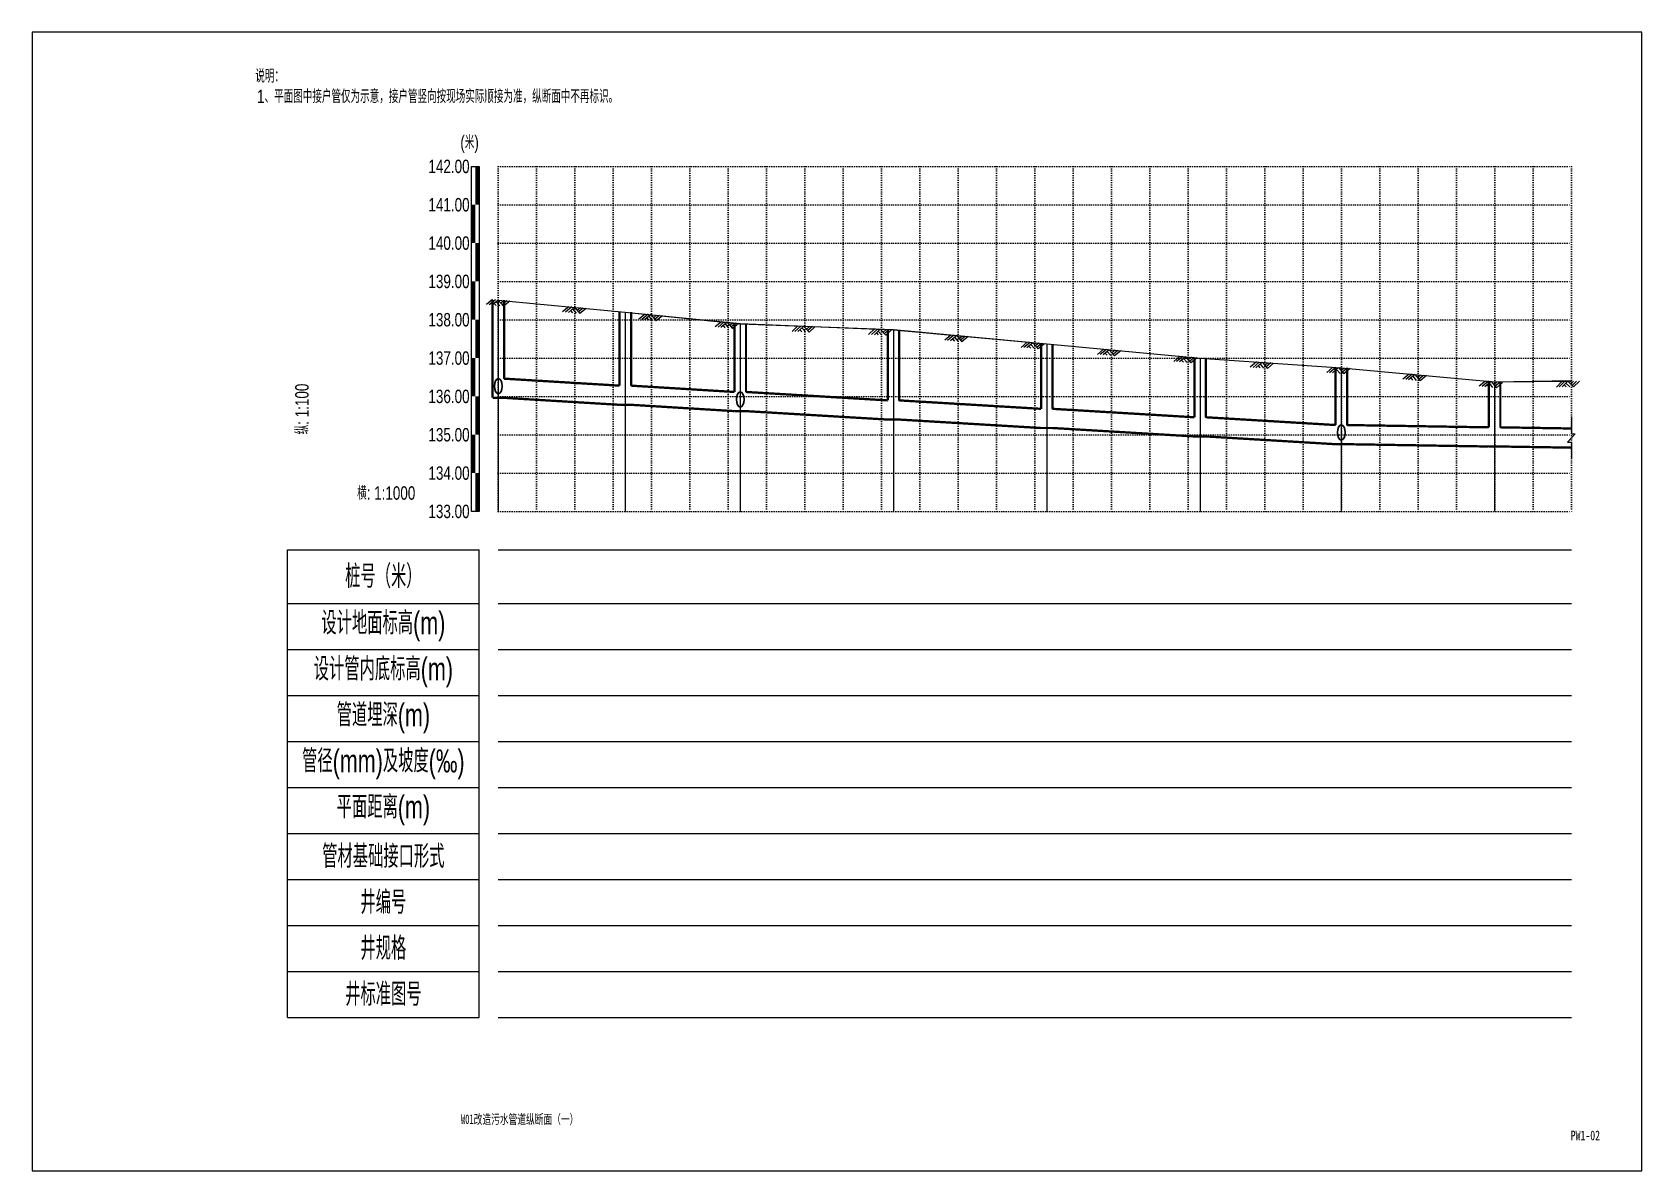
# Model space of a CAD drawing. Extents: x 529262 to 576451, y 2694391 to 2717535.
# Drawn here: x 571451.3 to 571871.3, y 2712446.5 to 2712743.5 of the extents above; entities that cross this region are included whole.
import ezdxf
from ezdxf.enums import TextEntityAlignment as Align

# ---------------------------------------------------------------- set-up
doc = ezdxf.new("R2010")
doc.units = 0
doc.linetypes.add('DOT', pattern=[6.35, 0, -6.35])
for name, color, linetype in [('GPSCOMMON', 7, 'Continuous'), ('P-说明', 7, 'Continuous'), ('W-标注', 2, 'Continuous'), ('图框线', 7, 'Continuous'), ('纵断_分栏线', 5, 'Continuous'), ('纵断_地面线', 3, 'Continuous'), ('纵断_标注', 2, 'Continuous'), ('纵断_标注_支管', 2, 'Continuous'), ('纵断_表头', 2, 'Continuous'), ('纵断_设计线', 1, 'Continuous'), ('纵断_高程网格', 8, 'DOT')]:
    doc.layers.add(name, color=color, linetype=linetype)
doc.layers.add('纵断污水井', color=7, linetype='Continuous', lineweight=60)
doc.layers.add('纵断污水管', color=224, linetype='Continuous', lineweight=60)
doc.styles.add('JieTuHzTxt', font='smsim.shx', dxfattribs={"width": 0.7, "bigfont": 'smfs.shx'})
doc.styles.add('SEMDI', font='smsim.shx', dxfattribs={"width": 0.75, "bigfont": 'smfs.shx'})
doc.styles.add('SMEDI', font='smsim.shx', dxfattribs={"width": 0.75, "height": 3.5, "bigfont": 'smfs.shx'})
doc.styles.add('宋体', font='', dxfattribs={"width": 0.75})
doc.styles.get('宋体').set_extended_font_data('SimSun')

msp = doc.modelspace()

# ---------------------------------------------------------------- texts
at = {"layer": 'P-说明', "style": '宋体'}
for s, width, p in [('W01改造污水管道纵断面（一）', 0.65, (571578.466, 2712459.975)), ('PW1-02', 0.75, (571856.54, 2712455.745))]:
    msp.add_text(s, height=2.5, dxfattribs=dict(at, width=width)).set_placement(p, align=Align.MIDDLE_CENTER)
at = {"layer": 'W-标注', "color": 3, "style": 'SMEDI', "width": 0.75}
for s, p in [('说明：', (571509.491, 2712730.351)), ('1、平面图中接户管仅为示意，接户管竖向按现场实际顺接为准，纵断面中不再标识。', (571509.948, 2712725.034))]:
    msp.add_text(s, height=3.5, dxfattribs=at).set_placement(p)
at = {"layer": '纵断_标注', "style": 'SEMDI', "width": 0.75}
msp.add_text('纵: 1:100', height=3.5, rotation=90, dxfattribs=at).set_placement((571519.898, 2712651.847), align=Align.TOP_RIGHT)
msp.add_text('横: 1:1000', height=3.5, dxfattribs=at).set_placement((571551.231, 2712620.514), align=Align.BOTTOM_RIGHT)
at = {"layer": '纵断_表头', "style": 'SEMDI', "width": 0.75}
msp.add_text('(米)', height=3.5, dxfattribs=at).set_placement((571565.398, 2712712.014), align=Align.BOTTOM_CENTER)
for s, p in [('142.00', (571565.398, 2712708.514)), ('141.00', (571565.398, 2712698.514)), ('140.00', (571565.398, 2712688.514)), ('139.00', (571565.398, 2712678.514)), ('138.00', (571565.398, 2712668.514)), ('137.00', (571565.398, 2712658.514)), ('136.00', (571565.398, 2712648.514)), ('135.00', (571565.398, 2712638.514)), ('134.00', (571565.398, 2712628.514)), ('133.00', (571565.398, 2712618.514))]:
    msp.add_text(s, height=3.5, dxfattribs=at).set_placement(p, align=Align.MIDDLE_RIGHT)

# ---------------------------------------------------------------- blocks, each defined once
blk = doc.blocks.new('A3WK')
at = {"layer": '图框线'}
blk.add_lwpolyline([(0, 0), (420, 0), (420, 297), (0, 297), (0, 0)], dxfattribs=at)
blk = doc.blocks.new('市政排水（YZ）_zdbt')
at = {"color": 0, "linetype": 'ByBlock', "lineweight": -2}
for p, q in [((-50, 0), (0, 0)), ((-50, -122), (-50, 0)), ((0, -122), (0, 0)), ((-50, -14), (0, -14)), ((-50, -26), (0, -26)), ((-50, -38), (0, -38)), ((-50, -50), (0, -50)), ((-50, -62), (0, -62)), ((-50, -74), (0, -74)), ((-50, -86), (0, -86)), ((-50, -98), (0, -98)), ((-50, -110), (0, -110)), ((-50, -122), (0, -122))]:
    blk.add_line(p, q, dxfattribs=at)
at = {"color": 0, "linetype": 'ByBlock', "lineweight": -2, "char_height": 6, "attachment_point": 5, "style": 'JieTuHzTxt'}
for s, insert in [('桩号（米）', (-25, -7)), ('设计地面标高(m)', (-25, -20)), ('设计管内底标高(m)', (-25, -32)), ('管道埋深(m)', (-25, -44)), ('管径(mm)及坡度(‰)', (-25, -56)), ('平面距离(m)', (-25, -68)), ('管材基础接口形式', (-25, -80)), ('井编号', (-25, -92)), ('井规格', (-25, -104)), ('井标准图号', (-25, -116))]:
    blk.add_mtext(s, dxfattribs=dict(at, insert=insert))
blk = doc.blocks.new('VSDesignLineBlock')
at = {"color": 0, "linetype": 'Continuous'}
for p, q in [((-1.5, 0), (-3, -1.5)), ((-0.75, 0), (-2.25, -1.5)), ((0, 0), (-1.5, -1.5)), ((0, 0), (1.5, -1.5)), ((1.5, 0), (0.75, -0.75)), ((2.25, 0), (1.12, -1.12)), ((3, 0), (1.5, -1.5)), ((-0.98, -0.98), (-0.46, -1.5)), ((-0.5, -0.5), (0.5, -1.5))]:
    blk.add_line(p, q, dxfattribs=at)

# ---------------------------------------------------------------- linework, layer by layer
for p in [(571574.398, 2712653.143), (571607.526, 2712651.321), (571637.526, 2712649.671), (571677.526, 2712647.471), (571717.526, 2712645.271), (571757.525, 2712643.071), (571794.356, 2712641.045), (571834.356, 2712640.445)]:
    msp.add_point(p)
at = {"layer": 'GPSCOMMON'}
msp.add_point((571572.898, 2712618.514), dxfattribs=at)
at = {"layer": '纵断_分栏线'}
for p, q in [((571572.898, 2712608.514), (571852.898, 2712608.514)), ((571572.898, 2712594.514), (571852.898, 2712594.514)), ((571572.898, 2712582.514), (571852.898, 2712582.514)), ((571572.898, 2712570.514), (571852.898, 2712570.514)), ((571572.898, 2712558.514), (571852.898, 2712558.514)), ((571572.898, 2712546.514), (571852.898, 2712546.514)), ((571572.898, 2712534.514), (571852.898, 2712534.514)), ((571572.898, 2712522.514), (571852.898, 2712522.514)), ((571572.898, 2712510.514), (571852.898, 2712510.514)), ((571572.898, 2712498.514), (571852.898, 2712498.514)), ((571572.898, 2712486.514), (571852.898, 2712486.514))]:
    msp.add_line(p, q, dxfattribs=at)
at = {"layer": '纵断_地面线'}
msp.add_lwpolyline([(571572.898, 2712673.655), (571606.026, 2712670.525), (571636.026, 2712667.451), (571676.026, 2712665.924), (571716.026, 2712662.183), (571756.025, 2712658.491), (571792.856, 2712655.97), (571832.856, 2712652.309), (571852.898, 2712652.705)], dxfattribs=at)
at = {"layer": '纵断_标注'}
for p, q in [((571572.898, 2712673.654), (571572.898, 2712618.514)), ((571606.026, 2712670.519), (571606.026, 2712618.514)), ((571636.026, 2712667.507), (571636.026, 2712618.514)), ((571676.026, 2712665.909), (571676.026, 2712618.514)), ((571716.026, 2712662.183), (571716.026, 2712618.514)), ((571756.025, 2712658.516), (571756.025, 2712618.514)), ((571792.856, 2712655.976), (571792.856, 2712618.514)), ((571832.856, 2712652.305), (571832.856, 2712618.514))]:
    msp.add_line(p, q, dxfattribs=at)
for points in [[(571517.898, 2712618.514, 0, 0, 0), (571517.898, 2712643.847, 1, 0, 0), (571517.898, 2712651.847, 0, 0, 0)], [(571517.898, 2712618.514, 0, 0, 0), (571543.231, 2712618.514, 1, 0, 0), (571551.231, 2712618.514, 0, 0, 0)]]:
    msp.add_lwpolyline(points, format="xyseb", dxfattribs=at)
msp.add_lwpolyline([(571852.898, 2712643.145), (571852.898, 2712638.745), (571853.898, 2712638.745), (571851.898, 2712636.545), (571852.898, 2712636.545), (571852.898, 2712632.145)], dxfattribs=at)
at = {"layer": '纵断_标注_支管'}
for p in [(571572.898, 2712618.514), (571636.026, 2712618.514), (571792.856, 2712618.514)]:
    msp.add_point(p, dxfattribs=at)
at = {"layer": '纵断_表头'}
msp.add_lwpolyline([(571567.898, 2712618.514), (571565.898, 2712618.514), (571565.898, 2712708.514), (571567.898, 2712708.514), (571567.898, 2712618.514)], dxfattribs=at)
at = {"layer": '纵断_表头', "const_width": 1}
for points in [[(571567.398, 2712698.514), (571567.398, 2712708.514)], [(571566.398, 2712688.514), (571566.398, 2712698.514)], [(571567.398, 2712678.514), (571567.398, 2712688.514)], [(571566.398, 2712668.514), (571566.398, 2712678.514)], [(571567.398, 2712658.514), (571567.398, 2712668.514)], [(571566.398, 2712648.514), (571566.398, 2712658.514)], [(571567.398, 2712638.514), (571567.398, 2712648.514)], [(571566.398, 2712628.514), (571566.398, 2712638.514)], [(571567.398, 2712618.514), (571567.398, 2712628.514)]]:
    msp.add_lwpolyline(points, dxfattribs=at)
at = {"layer": '纵断_设计线'}
msp.add_lwpolyline([(571572.898, 2712673.654), (571606.026, 2712670.519), (571636.026, 2712667.507), (571676.026, 2712665.909), (571716.026, 2712662.183), (571756.025, 2712658.516), (571792.856, 2712655.976), (571832.856, 2712652.305), (571852.898, 2712652.499)], dxfattribs=at)
at = {"layer": '纵断_高程网格', "ltscale": 0.0787}
for p, q in [((571572.898, 2712708.514), (571852.898, 2712708.514)), ((571572.898, 2712708.514), (571572.898, 2712618.514)), ((571582.898, 2712708.514), (571582.898, 2712618.514)), ((571592.898, 2712708.514), (571592.898, 2712618.514)), ((571602.898, 2712708.514), (571602.898, 2712618.514)), ((571612.898, 2712708.514), (571612.898, 2712618.514)), ((571622.898, 2712708.514), (571622.898, 2712618.514)), ((571632.898, 2712708.514), (571632.898, 2712618.514)), ((571642.898, 2712708.514), (571642.898, 2712618.514)), ((571652.898, 2712708.514), (571652.898, 2712618.514)), ((571662.898, 2712708.514), (571662.898, 2712618.514)), ((571672.898, 2712708.514), (571672.898, 2712618.514)), ((571682.898, 2712708.514), (571682.898, 2712618.514)), ((571692.898, 2712708.514), (571692.898, 2712618.514)), ((571702.898, 2712708.514), (571702.898, 2712618.514)), ((571712.898, 2712708.514), (571712.898, 2712618.514)), ((571722.898, 2712708.514), (571722.898, 2712618.514)), ((571732.898, 2712708.514), (571732.898, 2712618.514)), ((571742.898, 2712708.514), (571742.898, 2712618.514)), ((571752.898, 2712708.514), (571752.898, 2712618.514)), ((571762.898, 2712708.514), (571762.898, 2712618.514)), ((571772.898, 2712708.514), (571772.898, 2712618.514)), ((571782.898, 2712708.514), (571782.898, 2712618.514)), ((571792.898, 2712708.514), (571792.898, 2712618.514)), ((571802.898, 2712708.514), (571802.898, 2712618.514)), ((571812.898, 2712708.514), (571812.898, 2712618.514)), ((571822.898, 2712708.514), (571822.898, 2712618.514)), ((571832.898, 2712708.514), (571832.898, 2712618.514)), ((571842.898, 2712708.514), (571842.898, 2712618.514)), ((571852.898, 2712708.514), (571852.898, 2712618.514)), ((571572.898, 2712698.514), (571852.898, 2712698.514)), ((571572.898, 2712688.514), (571852.898, 2712688.514)), ((571572.898, 2712678.514), (571852.898, 2712678.514)), ((571572.898, 2712668.514), (571852.898, 2712668.514)), ((571572.898, 2712658.514), (571852.898, 2712658.514)), ((571572.898, 2712648.514), (571852.898, 2712648.514)), ((571572.898, 2712638.514), (571852.898, 2712638.514)), ((571572.898, 2712628.514), (571852.898, 2712628.514)), ((571572.898, 2712618.514), (571852.898, 2712618.514))]:
    msp.add_line(p, q, dxfattribs=at)
at = {"layer": '纵断污水井', "const_width": 0.6}
for points in [[(571571.398, 2712673.654), (571571.398, 2712648.143)], [(571574.398, 2712673.654), (571574.398, 2712653.144)], [(571604.526, 2712670.519), (571604.526, 2712651.321)], [(571607.526, 2712670.519), (571607.526, 2712651.324)], [(571634.526, 2712667.507), (571634.526, 2712649.671)], [(571637.526, 2712667.507), (571637.526, 2712649.674)], [(571674.526, 2712665.909), (571674.526, 2712647.471)], [(571677.526, 2712665.909), (571677.526, 2712647.474)], [(571714.526, 2712662.183), (571714.526, 2712645.271)], [(571717.526, 2712662.183), (571717.526, 2712645.274)], [(571754.525, 2712658.516), (571754.525, 2712643.071)], [(571757.525, 2712658.516), (571757.525, 2712643.074)], [(571791.356, 2712655.976), (571791.356, 2712641.045)], [(571794.356, 2712655.976), (571794.356, 2712641.044)], [(571831.356, 2712652.305), (571831.356, 2712640.445)], [(571834.356, 2712652.305), (571834.356, 2712640.444)], [(571571.398, 2712648.144), (571574.398, 2712648.144)], [(571604.526, 2712646.324), (571607.526, 2712646.324)], [(571634.526, 2712644.674), (571637.526, 2712644.674)], [(571674.526, 2712642.474), (571677.526, 2712642.474)], [(571714.526, 2712640.274), (571717.526, 2712640.274)], [(571754.525, 2712638.074), (571757.525, 2712638.074)], [(571791.356, 2712636.044), (571794.356, 2712636.044)], [(571831.356, 2712635.444), (571834.356, 2712635.444)]]:
    msp.add_lwpolyline(points, dxfattribs=at)
at = {"layer": '纵断污水管', "const_width": 0.6}
for points in [[(571574.398, 2712653.143), (571604.526, 2712651.321)], [(571607.526, 2712651.321), (571634.526, 2712649.671)], [(571637.526, 2712649.671), (571674.526, 2712647.471)], [(571574.398, 2712648.143), (571604.526, 2712646.321)], [(571607.526, 2712646.321), (571634.526, 2712644.671)], [(571637.526, 2712644.671), (571674.526, 2712642.471)], [(571677.526, 2712647.471), (571714.526, 2712645.271)], [(571717.526, 2712645.271), (571754.525, 2712643.071)], [(571677.526, 2712642.471), (571714.526, 2712640.271)], [(571717.526, 2712640.271), (571754.525, 2712638.071)], [(571757.525, 2712643.071), (571791.356, 2712641.045)], [(571794.356, 2712641.045), (571831.356, 2712640.445)], [(571834.356, 2712640.445), (571852.898, 2712640.145)], [(571757.525, 2712638.071), (571791.356, 2712636.045)], [(571794.356, 2712636.045), (571831.356, 2712635.445)], [(571834.356, 2712635.445), (571852.898, 2712635.145)]]:
    msp.add_lwpolyline(points, dxfattribs=at)
at = {"layer": '纵断污水管', "lineweight": 30}
for centre in [(571572.898, 2712651.183), (571636.026, 2712647.711), (571792.856, 2712639.085)]:
    msp.add_ellipse(centre, major_axis=(0, 2), ratio=0.5, dxfattribs=at)

# ---------------------------------------------------------------- block references
at = {"layer": '纵断_标注'}
for p, rotation in [((571572.898, 2712673.654), 354.5935753903947), ((571592.809, 2712671.769), 354.5935753903947), ((571612.716, 2712669.847), 354.2682474506278), ((571632.616, 2712667.85), 354.2682474506278), ((571652.586, 2712666.846), 357.711974304552), ((571672.57, 2712666.047), 357.711974304552), ((571692.496, 2712664.375), 354.6778920380492), ((571712.41, 2712662.52), 354.6778920380492), ((571732.326, 2712660.689), 354.7622682811424), ((571752.242, 2712658.863), 354.7622682811424), ((571772.188, 2712657.401), 356.0537916810348), ((571792.141, 2712656.025), 356.0537916810348), ((571812.058, 2712654.214), 354.7576078207096), ((571831.975, 2712652.386), 354.7576078207096), ((571851.97, 2712652.49), 0.5538939441264544)]:
    msp.add_blockref('VSDesignLineBlock', p, dxfattribs=dict(at, rotation=rotation))
at = {"layer": '纵断_表头'}
for name, p in [('A3WK', (571451.268, 2712446.514)), ('A3WK', (571451.269, 2712446.515)), ('市政排水（YZ）_zdbt', (571567.898, 2712608.514))]:
    msp.add_blockref(name, p, dxfattribs=at)

msp.set_redraw_order([(e.dxf.handle, doc.entitydb.next_handle()) for e in msp.query("TEXT MTEXT ATTDEF DIMENSION ARC_DIMENSION")])  # texts and dimensions are drawn at this point

doc.saveas('drawing.dxf')
